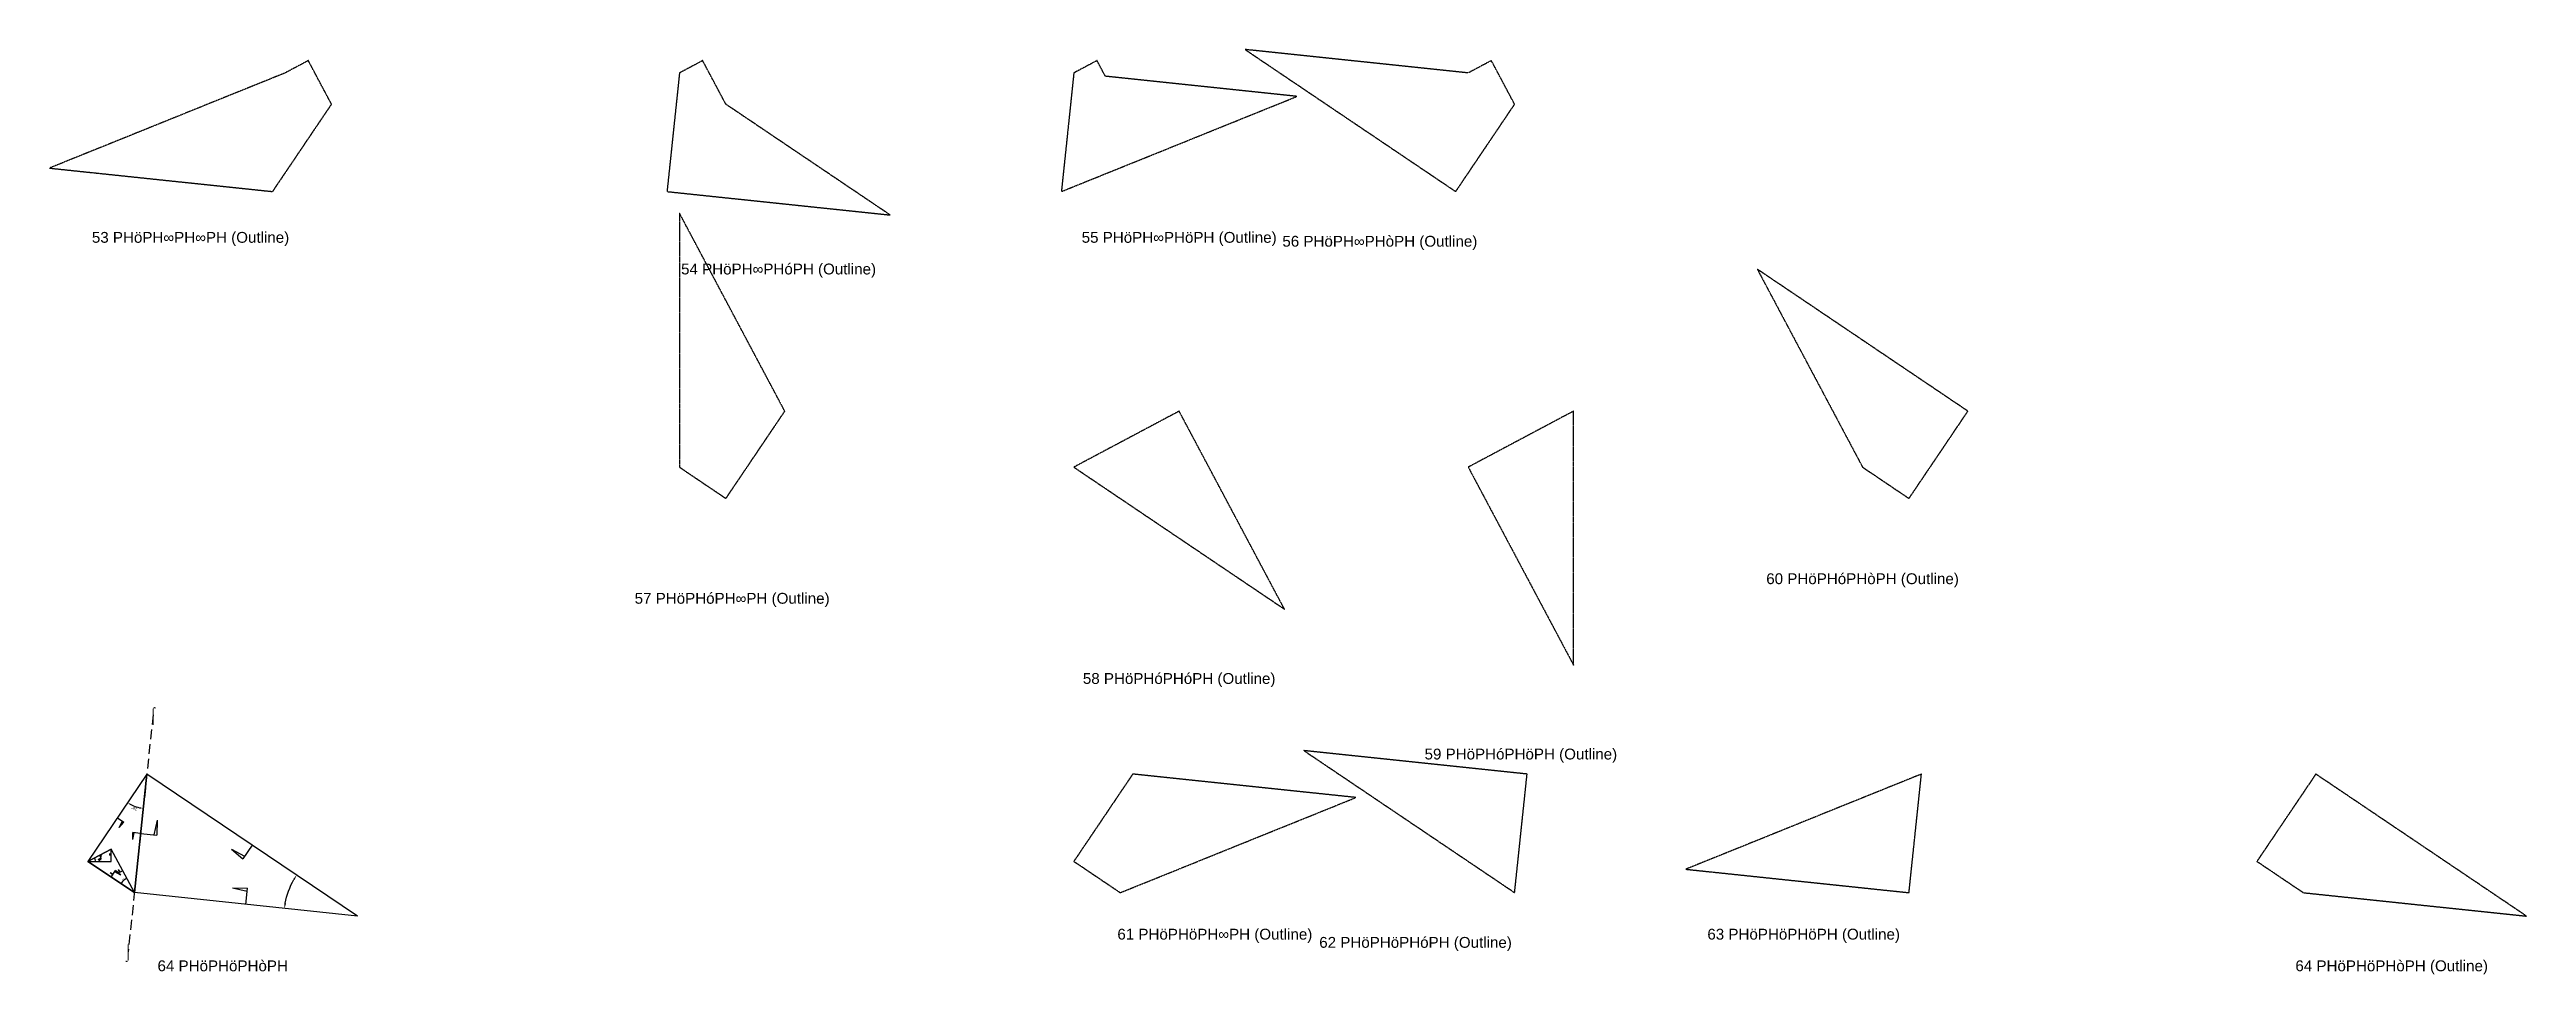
# Model space of a CAD drawing. Header units: millimetres. Extents: x 100562 to 3861006, y -7054888 to 24518.
# Drawn here: x 1889892 to 3490432, y -5407980 to -4810042 of the extents above; entities that cross this region are included whole.
import ezdxf
from ezdxf.enums import TextEntityAlignment as Align

# ---------------------------------------------------------------- set-up
doc = ezdxf.new("R2010")
doc.units = ezdxf.units.MM
doc.header["$PDMODE"] = 35
doc.linetypes.add('DASHED', pattern=[19.05, 12.7, -6.35])
for name, color, linetype in [('BASE', 170, 'Continuous'), ('HYPOTENUSE', 20, 'Continuous'), ('PERPENDICULAR', 90, 'Continuous')]:
    doc.layers.add(name, color=color, linetype=linetype)
doc.styles.add('Arial', font='arial_0.ttf')
doc.dimstyles.new('ISO-25', dxfattribs={"dimtxt": 250, "dimasz": 100, "dimexe": 1.25, "dimexo": 0.625, "dimgap": 100, "dimtad": 1, "dimdec": 0, "dimtxsty": 'Arial', "dimcen": 2.5, "dimadec": 0, "dimazin": 0, "dimtfac": 1, "dimtdec": 0, "dimtmove": 0, "dimatfit": 3, "dimfxl": 1, "dimarcsym": 0})

msp = doc.modelspace()

# ---------------------------------------------------------------- texts
at = {"linetype": 'DASHED', "ltscale": 100, "style": 'Arial'}
for s, p in [('53 PHöPH∞PH∞PH (Outline)', (1981006, -4931473)), ('55 PHöPH∞PHöPH (Outline)', (2619833, -4931473)), ('56 PHöPH∞PHòPH (Outline)', (2749519, -4933985)), ('54 PHöPH∞PHóPH (Outline)', (2360976, -4951930)), ('60 PHöPHóPHòPH (Outline)', (3061433, -5152139)), ('57 PHöPHóPH∞PH (Outline)', (2330976, -5164805)), ('58 PHöPHóPHóPH (Outline)', (2619833, -5216632)), ('⌠', (1956791, -5240101)), ('59 PHöPHóPHöPH (Outline)', (2840633, -5265484)), ('⌡', (1940677, -5393415)), ('61 PHöPHöPH∞PH (Outline)', (2642890, -5381917)), ('62 PHöPHöPHóPH (Outline)', (2772576, -5387220)), ('63 PHöPHöPHöPH (Outline)', (3023376, -5381917)), ('64 PHöPHöPHòPH', (2001791, -5402373)), ('64 PHöPHöPHòPH (Outline)', (3403346, -5402373))]:
    msp.add_text(s, height=7000, dxfattribs=at).set_placement(p, align=Align.MIDDLE_CENTER)

# ---------------------------------------------------------------- blocks, each defined once
blk = doc.blocks.new('*D9')
at = {"color": 0, "lineweight": -2, "ltscale": 100, "transparency": 16777216}
blk.add_arc((0, 0), 4906, 4.08845, 23.91155, dxfattribs=at)
at = {"color": 0, "ltscale": 100, "transparency": 16777216}
for points in [[(4432, 1963), (4537, 2014), (4332, 2303)], [(4952, 352), (4835, 348), (4906, 0)]]:
    blk.add_solid(points, dxfattribs=at)
at = {"layer": 'Defpoints', "color": 0, "ltscale": 100, "transparency": 16777216}
for p in [(15000, 7976), (0, 0), (0, 0), (4841, 796), (15000, 0)]:
    blk.add_point(p, dxfattribs=at)
at = {"color": 0, "ltscale": 100, "transparency": 16777216, "insert": (5055, 1260), "char_height": 400, "attachment_point": 5, "rotation": 284, "style": 'Arial'}
blk.add_mtext('28°', dxfattribs=at)
blk = doc.blocks.new('SanjoyNathGeometrifyingTrigonometryFundamentalLockedSet')
at = {"color": 114, "linetype": 'DASHED', "ltscale": 100, "true_color": 0x139b48}
for p, q in [((14000, 4987.8), (13900, 3987.8)), ((14000, 4987.8), (14100, 3987.8)), ((15000, 3987.8), (13900, 3987.8))]:
    blk.add_line(p, q, dxfattribs=at)
at = {"color": 242, "linetype": 'DASHED', "ltscale": 100, "true_color": 0xcd2027}
for p, q in [((7500, 3987.8), (8016.4, 3016.6)), ((8852.4, 3574.3), (7922.5, 3193.2)), ((8852.4, 3574.3), (8016.4, 3016.6))]:
    blk.add_line(p, q, dxfattribs=at)
at = {"color": 159, "linetype": 'DASHED', "ltscale": 100, "true_color": 0x22346e}
for p, q in [((7500, 0), (7500, 1100)), ((8500, 1000), (7500, 1100)), ((8500, 1000), (7500, 900))]:
    blk.add_line(p, q, dxfattribs=at)
at = {"layer": 'BASE'}
blk.add_line((0, 0), (15000, 0), dxfattribs=at)
at = {"layer": 'HYPOTENUSE'}
blk.add_line((0, 0), (15000, 7975.6), dxfattribs=at)
at = {"layer": 'PERPENDICULAR'}
blk.add_line((15000, 0), (15000, 7975.6), dxfattribs=at)
at = {"color": 4, "ltscale": 100}
dim = blk.add_angular_dim_2l(base=(4841, 795.6), line1=((0, 0), (15000, 0)), line2=((0, 0), (15000, 7975.6)), dimstyle='ISO-25', override={"dimtxt": 400, "dimasz": 350, "dimgap": 100}, dxfattribs=at)
dim.commit()
dim.dimension.update_dxf_attribs({"geometry": '*D9', "text_midpoint": (5055.4, 1260.5)})

# ---------------------------------------------------------------- linework, layer by layer
at = {"linetype": 'DASHED', "ltscale": 500}
msp.add_line((1956791, -5240101), (1940677, -5393415), dxfattribs=at)
at = {"linetype": 'DASHED'}
for points in [[(2057120, -4817219), (2042120, -4825195), (1889892, -4886699), (2034063, -4901852), (2072120, -4845430)], [(2433062, -4917005), (2326948, -4845430), (2311948, -4817219), (2296948, -4825195), (2288891, -4901852)], [(2572156, -4827337), (2566776, -4817219), (2551776, -4825195), (2543719, -4901852), (2695947, -4840348)], [(2821604, -4817219), (2806604, -4825195), (2662434, -4810042), (2798547, -4901852), (2836604, -4845430)], [(2296948, -4915840), (2296948, -5080023), (2326948, -5100258), (2365005, -5043837)], [(3061433, -5080023), (3091433, -5100258), (3129490, -5043837), (2993376, -4952026)], [(2619833, -5043837), (2551776, -5080023), (2687890, -5171833)], [(2874661, -5208020), (2874661, -5043837), (2806604, -5080023)], [(2844661, -5278430), (2700490, -5263277), (2836604, -5355087)], [(2551776, -5334851), (2581776, -5355087), (2734004, -5293583), (2589833, -5278430)], [(3091433, -5355087), (3099490, -5278430), (2947262, -5339934)], [(3316261, -5334851), (3346261, -5355087), (3490432, -5370240), (3354318, -5278430)]]:
    msp.add_lwpolyline(points, close=True, dxfattribs=at)

# ---------------------------------------------------------------- block references
at = {"linetype": 'DASHED', "ltscale": 100}
for p, xscale, yscale, zscale, rotation in [((1952763, -5278430), 4.537132037454112, 4.537132037454112, 4.537132037454112, 235.9999999999999), ((2088876, -5370240), -9.664338369144911, 9.664338369144911, 9.664338369144911, 353.9999999999999), ((1944706, -5355087), 2.130054468189511, 2.130054468189511, 2.130054468189511, 118)]:
    msp.add_blockref('SanjoyNathGeometrifyingTrigonometryFundamentalLockedSet', p, dxfattribs=dict(at, xscale=xscale, yscale=yscale, zscale=zscale, rotation=rotation))
at = {"linetype": 'DASHED'}
msp.add_blockref('SanjoyNathGeometrifyingTrigonometryFundamentalLockedSet', (1914706, -5334851), dxfattribs=at)

msp.set_redraw_order([(e.dxf.handle, doc.entitydb.next_handle()) for e in msp.query("TEXT MTEXT ATTDEF DIMENSION ARC_DIMENSION")])  # texts and dimensions are drawn at this point

doc.saveas('drawing.dxf')
